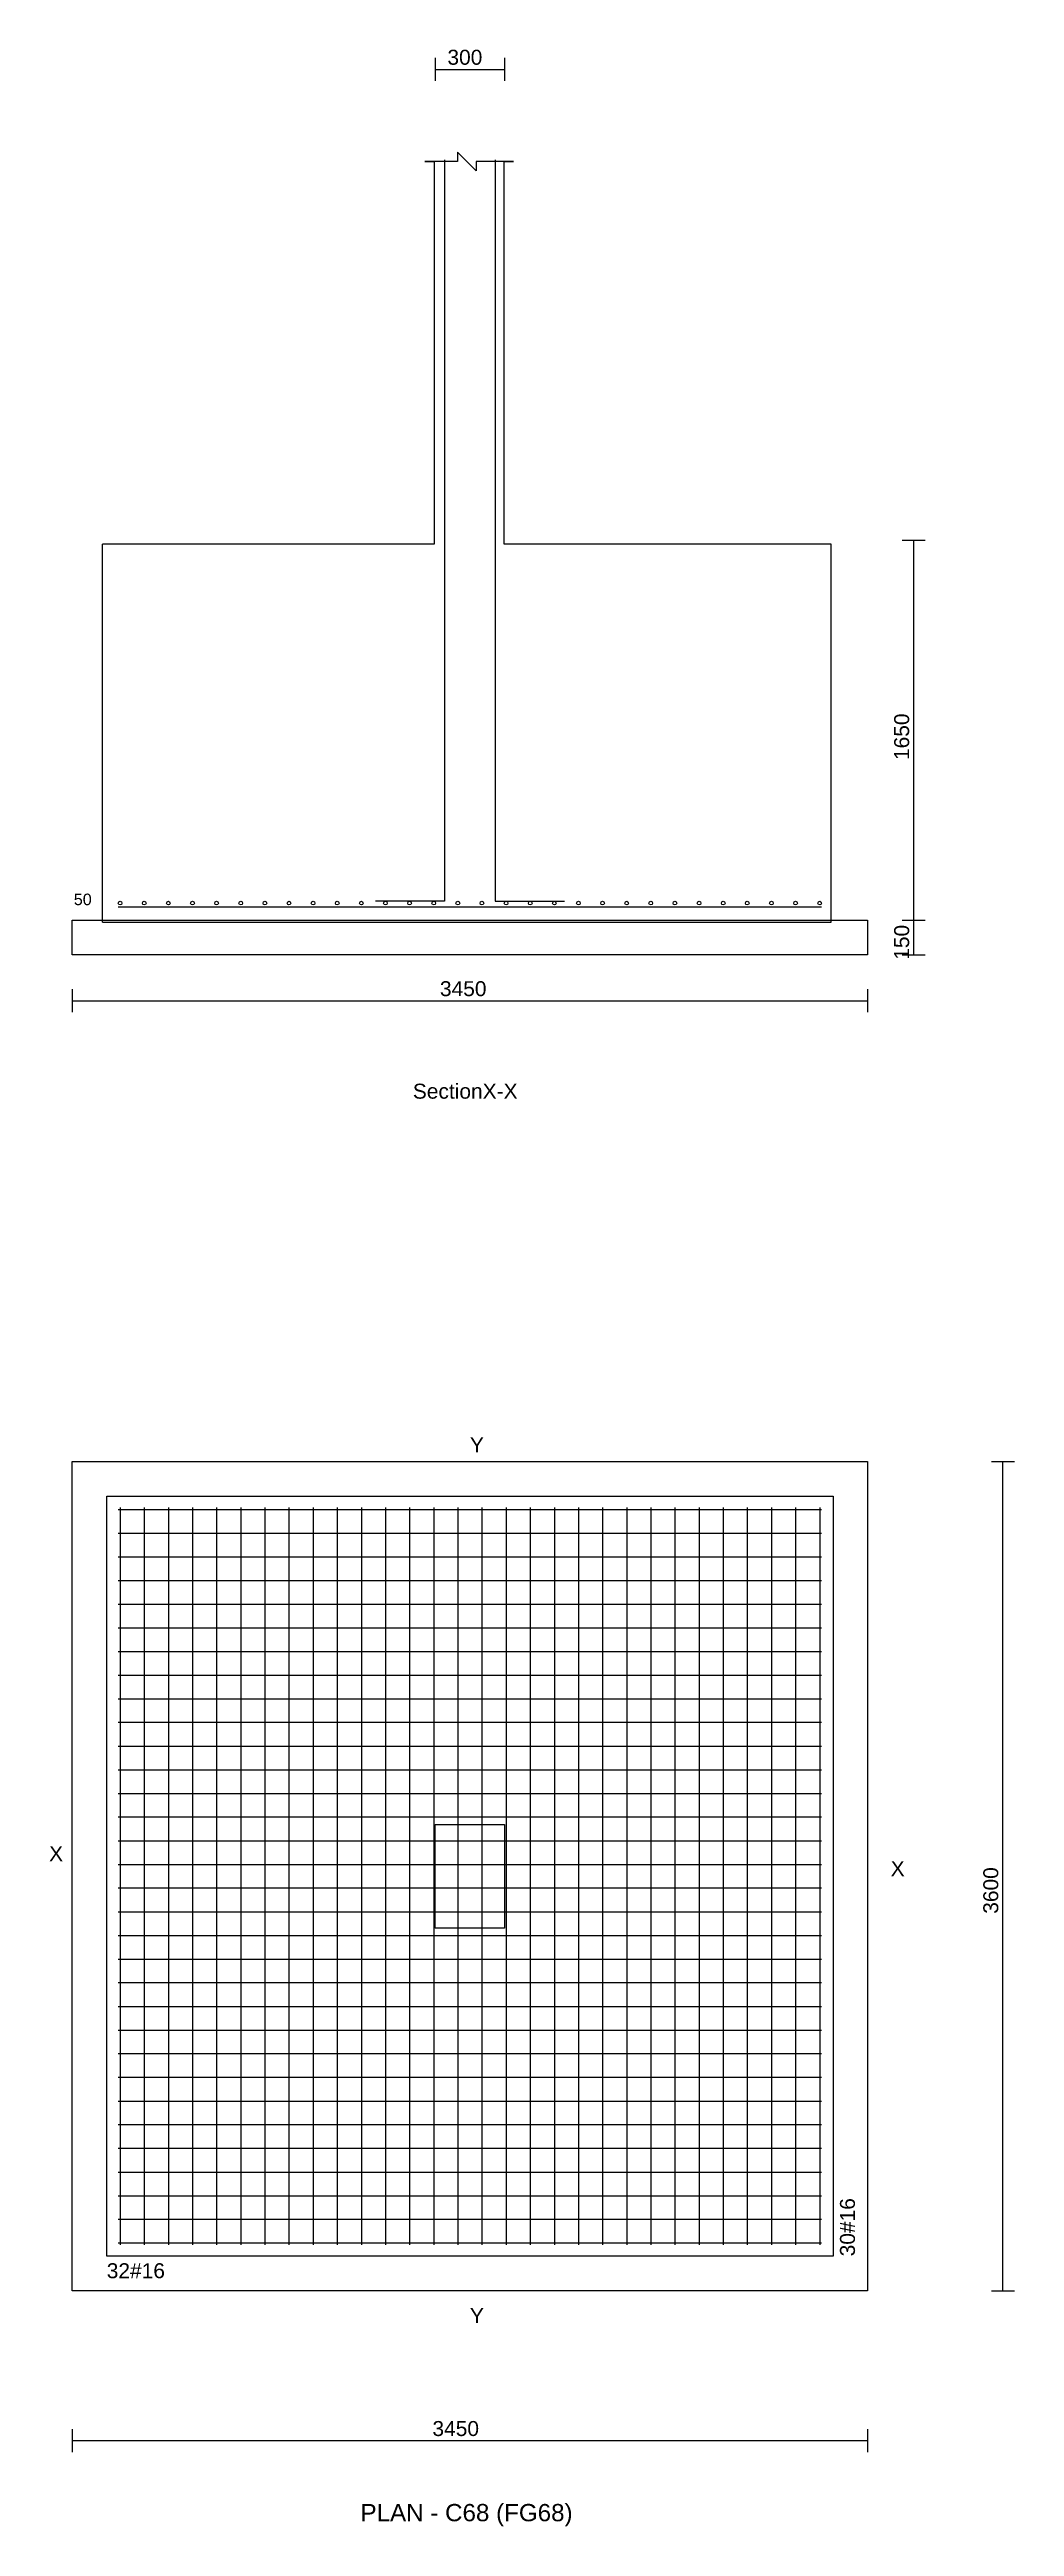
# Model space of a CAD drawing. Extents: x 0 to 27, y -1 to 285.
# Drawn here: x 22.38 to 26.56, y 244.33 to 255.08 of the extents above; entities that cross this region are included whole.
import ezdxf
from ezdxf.enums import TextEntityAlignment as Align

# ---------------------------------------------------------------- set-up
doc = ezdxf.new("R2010")
doc.units = 0
for name, color, linetype in [('Bottom_Cover', 7, 'CONTINUOUS'), ('Column_Bars', 4, 'CONTINUOUS'), ('Column_Dimension', 7, 'CONTINUOUS'), ('Columns', 4, 'CONTINUOUS'), ('dim_all', 7, 'CONTINUOUS'), ('Footing_Plan', 7, 'CONTINUOUS'), ('PCC', 2, 'CONTINUOUS'), ('PCC_Depth', 7, 'CONTINUOUS'), ('Pcc_Plan', 2, 'CONTINUOUS'), ('Plan', 7, 'CONTINUOUS'), ('Plan_Rf_Xdir', 1, 'CONTINUOUS'), ('Plan_Rf_Ydir', 3, 'CONTINUOUS'), ('Section', 2, 'CONTINUOUS'), ('SectionName', 3, 'CONTINUOUS'), ('Sectn_Rf_Xdir', 1, 'CONTINUOUS'), ('Sectn_Rf_Ydir', 3, 'CONTINUOUS'), ('Total_Depth', 7, 'CONTINUOUS'), ('X_Dimension', 7, 'CONTINUOUS')]:
    doc.layers.add(name, color=color, linetype=linetype)
doc.styles.add('STRUDS_Arial', font='ARIAL.TTF', dxfattribs={"height": 0.04})

msp = doc.modelspace()

# ---------------------------------------------------------------- texts
at = {"layer": 'Bottom_Cover', "style": 'STRUDS_Arial'}
msp.add_text('50', height=0.05, dxfattribs=at).set_placement((22.4821, 251.365))
at = {"layer": 'Column_Dimension', "style": 'STRUDS_Arial'}
msp.add_text('300', height=0.065, dxfattribs=at).set_placement((24.1025, 255.013))
at = {"layer": 'dim_all', "style": 'STRUDS_Arial'}
msp.add_text('3600 ', height=0.065, rotation=90, dxfattribs=at).set_placement((26.4916, 246.987))
msp.add_text('3450 ', height=0.065, dxfattribs=at).set_placement((24.0375, 244.72))
at = {"layer": 'PCC_Depth', "style": 'STRUDS_Arial'}
msp.add_text('150', height=0.065, rotation=90, dxfattribs=at).set_placement((26.105, 251.128))
at = {"layer": 'Plan', "style": 'STRUDS_Arial'}
msp.add_text('PLAN - C68 (FG68) ', height=0.075, dxfattribs=at).set_placement((24.2, 244.35), align=Align.CENTER)
at = {"layer": 'Plan_Rf_Xdir', "style": 'STRUDS_Arial'}
msp.add_text('32#16', height=0.065, dxfattribs=at).set_placement((22.625, 245.405))
at = {"layer": 'Plan_Rf_Ydir', "style": 'STRUDS_Arial'}
msp.add_text('30#16', height=0.065, rotation=90, dxfattribs=at).set_placement((25.87, 245.5))
at = {"layer": 'Section', "style": 'STRUDS_Arial'}
msp.add_text('SectionX-X', height=0.065, dxfattribs=at).set_placement((23.9525, 250.525))
at = {"layer": 'SectionName', "style": 'STRUDS_Arial'}
for s, p in [('Y', (24.2, 248.99)), ('X', (22.375, 247.215)), ('X', (26.025, 247.15)), ('Y', (24.2, 245.21))]:
    msp.add_text(s, height=0.065, dxfattribs=at).set_placement(p)
at = {"layer": 'Total_Depth', "style": 'STRUDS_Arial'}
msp.add_text('1650', height=0.065, rotation=90, dxfattribs=at).set_placement((26.105, 251.995))
at = {"layer": 'X_Dimension', "style": 'STRUDS_Arial'}
msp.add_text('3450', height=0.065, dxfattribs=at).set_placement((24.07, 250.97))

# ---------------------------------------------------------------- linework, layer by layer
at = {"layer": 'Column_Bars'}
for p, q in [((24.09, 254.6), (24.09, 251.382)), ((24.31, 254.6), (24.31, 251.382)), ((24.09, 251.382), (23.79, 251.382)), ((24.31, 251.382), (24.61, 251.382))]:
    msp.add_line(p, q, dxfattribs=at)
at = {"layer": 'Columns'}
for p, q in [((24.05, 246.925), (24.05, 247.375)), ((24.05, 247.375), (24.35, 247.375)), ((24.35, 247.375), (24.35, 246.925)), ((24.35, 246.925), (24.05, 246.925))]:
    msp.add_line(p, q, dxfattribs=at)
at = {"layer": 'dim_all'}
for p, q in [((24.05, 255.043), (24.05, 254.943)), ((24.35, 255.043), (24.35, 254.943)), ((24.05, 254.993), (24.35, 254.993)), ((26.075, 252.95), (26.175, 252.95)), ((26.125, 251.3), (26.125, 252.95)), ((26.075, 251.3), (26.175, 251.3)), ((26.075, 251.3), (26.175, 251.3)), ((26.125, 251.15), (26.125, 251.3)), ((26.075, 251.15), (26.175, 251.15)), ((22.475, 251), (22.475, 250.9)), ((22.475, 250.95), (25.925, 250.95)), ((25.925, 251), (25.925, 250.9)), ((26.4616, 248.95), (26.5616, 248.95)), ((26.5116, 245.35), (26.5116, 248.95)), ((26.4616, 245.35), (26.5616, 245.35)), ((22.475, 244.75), (22.475, 244.65)), ((25.925, 244.75), (25.925, 244.65)), ((22.475, 244.7), (25.925, 244.7))]:
    msp.add_line(p, q, dxfattribs=at)
at = {"layer": 'Footing_Plan'}
for p, q in [((22.625, 245.5), (22.625, 248.8)), ((22.625, 248.8), (25.775, 248.8)), ((25.775, 248.8), (25.775, 245.5)), ((25.775, 245.5), (22.625, 245.5))]:
    msp.add_line(p, q, dxfattribs=at)
at = {"layer": 'PCC'}
for p, q in [((22.475, 251.15), (22.475, 251.3)), ((22.475, 251.3), (25.925, 251.3)), ((22.475, 251.15), (22.475, 251.3)), ((22.475, 251.3), (25.925, 251.3)), ((25.925, 251.3), (25.925, 251.15)), ((25.925, 251.3), (25.925, 251.15)), ((25.925, 251.15), (22.475, 251.15)), ((25.925, 251.15), (22.475, 251.15))]:
    msp.add_line(p, q, dxfattribs=at)
at = {"layer": 'Pcc_Plan'}
for p, q in [((22.475, 245.35), (22.475, 248.95)), ((22.475, 248.95), (25.925, 248.95)), ((25.925, 248.95), (25.925, 245.35)), ((25.925, 245.35), (22.475, 245.35))]:
    msp.add_line(p, q, dxfattribs=at)
at = {"layer": 'Plan_Rf_Xdir'}
for p, q in [((22.675, 248.742), (25.725, 248.742)), ((22.675, 248.639), (25.725, 248.639)), ((22.675, 248.536), (25.725, 248.536)), ((22.675, 248.434), (25.725, 248.434)), ((22.675, 248.331), (25.725, 248.331)), ((22.675, 248.228), (25.725, 248.228)), ((22.675, 248.126), (25.725, 248.126)), ((22.675, 248.023), (25.725, 248.023)), ((22.675, 247.92), (25.725, 247.92)), ((22.675, 247.818), (25.725, 247.818)), ((22.675, 247.715), (25.725, 247.715)), ((22.675, 247.612), (25.725, 247.612)), ((22.675, 247.509), (25.725, 247.509)), ((22.675, 247.407), (25.725, 247.407)), ((22.675, 247.304), (25.725, 247.304)), ((22.675, 247.201), (25.725, 247.201)), ((22.675, 247.099), (25.725, 247.099)), ((22.675, 246.996), (25.725, 246.996)), ((22.675, 246.893), (25.725, 246.893)), ((22.675, 246.79), (25.725, 246.79)), ((22.675, 246.688), (25.725, 246.688)), ((22.675, 246.585), (25.725, 246.585)), ((22.675, 246.482), (25.725, 246.482)), ((22.675, 246.38), (25.725, 246.38)), ((22.675, 246.277), (25.725, 246.277)), ((22.675, 246.174), (25.725, 246.174)), ((22.675, 246.072), (25.725, 246.072)), ((22.675, 245.969), (25.725, 245.969)), ((22.675, 245.866), (25.725, 245.866)), ((22.675, 245.763), (25.725, 245.763)), ((22.675, 245.661), (25.725, 245.661)), ((22.675, 245.558), (25.725, 245.558))]:
    msp.add_line(p, q, dxfattribs=at)
at = {"layer": 'Plan_Rf_Ydir'}
for p, q in [((22.683, 248.75), (22.683, 245.55)), ((22.7876, 248.75), (22.7876, 245.55)), ((22.8922, 248.75), (22.8922, 245.55)), ((22.9969, 248.75), (22.9969, 245.55)), ((23.1015, 248.75), (23.1015, 245.55)), ((23.2061, 248.75), (23.2061, 245.55)), ((23.3107, 248.75), (23.3107, 245.55)), ((23.4153, 248.75), (23.4153, 245.55)), ((23.52, 248.75), (23.52, 245.55)), ((23.6246, 248.75), (23.6246, 245.55)), ((23.7292, 248.75), (23.7292, 245.55)), ((23.8338, 248.75), (23.8338, 245.55)), ((23.9384, 248.75), (23.9384, 245.55)), ((24.0431, 248.75), (24.0431, 245.55)), ((24.1477, 248.75), (24.1477, 245.55)), ((24.2523, 248.75), (24.2523, 245.55)), ((24.3569, 248.75), (24.3569, 245.55)), ((24.4615, 248.75), (24.4615, 245.55)), ((24.5662, 248.75), (24.5662, 245.55)), ((24.6708, 248.75), (24.6708, 245.55)), ((24.7754, 248.75), (24.7754, 245.55)), ((24.88, 248.75), (24.88, 245.55)), ((24.9846, 248.75), (24.9846, 245.55)), ((25.0893, 248.75), (25.0893, 245.55)), ((25.1939, 248.75), (25.1939, 245.55)), ((25.2985, 248.75), (25.2985, 245.55)), ((25.4031, 248.75), (25.4031, 245.55)), ((25.5077, 248.75), (25.5077, 245.55)), ((25.6124, 248.75), (25.6124, 245.55)), ((25.717, 248.75), (25.717, 245.55))]:
    msp.add_line(p, q, dxfattribs=at)
at = {"layer": 'Section'}
for p, q in [((24.2277, 254.552), (24.1466, 254.633)), ((24.1466, 254.633), (24.1466, 254.593)), ((24.0453, 254.593), (24.0048, 254.593)), ((24.0048, 254.593), (24.0453, 254.593)), ((24.1466, 254.593), (24.0453, 254.593)), ((24.0453, 254.593), (24.0453, 252.932)), ((24.3492, 254.593), (24.2277, 254.593)), ((24.2277, 254.593), (24.2277, 254.552)), ((24.3492, 252.932), (24.3492, 254.593)), ((24.3492, 254.593), (24.3897, 254.593)), ((24.3897, 254.593), (24.3492, 254.593)), ((24.0453, 252.932), (22.6071, 252.932)), ((22.6071, 251.291), (22.6071, 252.932)), ((24.0453, 252.932), (24.0453, 252.932)), ((24.0453, 252.932), (24.0453, 252.932)), ((24.0453, 252.932), (24.0453, 252.932)), ((25.7672, 252.932), (24.3492, 252.932)), ((24.3492, 252.932), (24.3492, 252.932)), ((24.3492, 252.932), (24.3492, 252.932)), ((24.3492, 252.932), (24.3492, 252.932)), ((25.7672, 251.291), (25.7672, 252.932)), ((22.6071, 251.291), (25.7672, 251.291))]:
    msp.add_line(p, q, dxfattribs=at)
at = {"layer": 'Sectn_Rf_Xdir'}
msp.add_line((22.675, 251.358), (25.725, 251.358), dxfattribs=at)
at = {"layer": 'Sectn_Rf_Ydir'}
for centre in [(22.683, 251.374), (22.7876, 251.374), (22.8922, 251.374), (22.9969, 251.374), (23.1015, 251.374), (23.2061, 251.374), (23.3107, 251.374), (23.4153, 251.374), (23.52, 251.374), (23.6246, 251.374), (23.7292, 251.374), (23.8338, 251.374), (23.9384, 251.374), (24.0431, 251.374), (24.1477, 251.374), (24.2523, 251.374), (24.3569, 251.374), (24.4615, 251.374), (24.5662, 251.374), (24.6708, 251.374), (24.7754, 251.374), (24.88, 251.374), (24.9846, 251.374), (25.0893, 251.374), (25.1939, 251.374), (25.2985, 251.374), (25.4031, 251.374), (25.5077, 251.374), (25.6124, 251.374), (25.717, 251.374)]:
    msp.add_circle(centre, 0.008, dxfattribs=at)

msp.set_redraw_order([(e.dxf.handle, doc.entitydb.next_handle()) for e in msp.query("TEXT MTEXT ATTDEF DIMENSION ARC_DIMENSION")])  # texts and dimensions are drawn at this point

doc.saveas('drawing.dxf')
